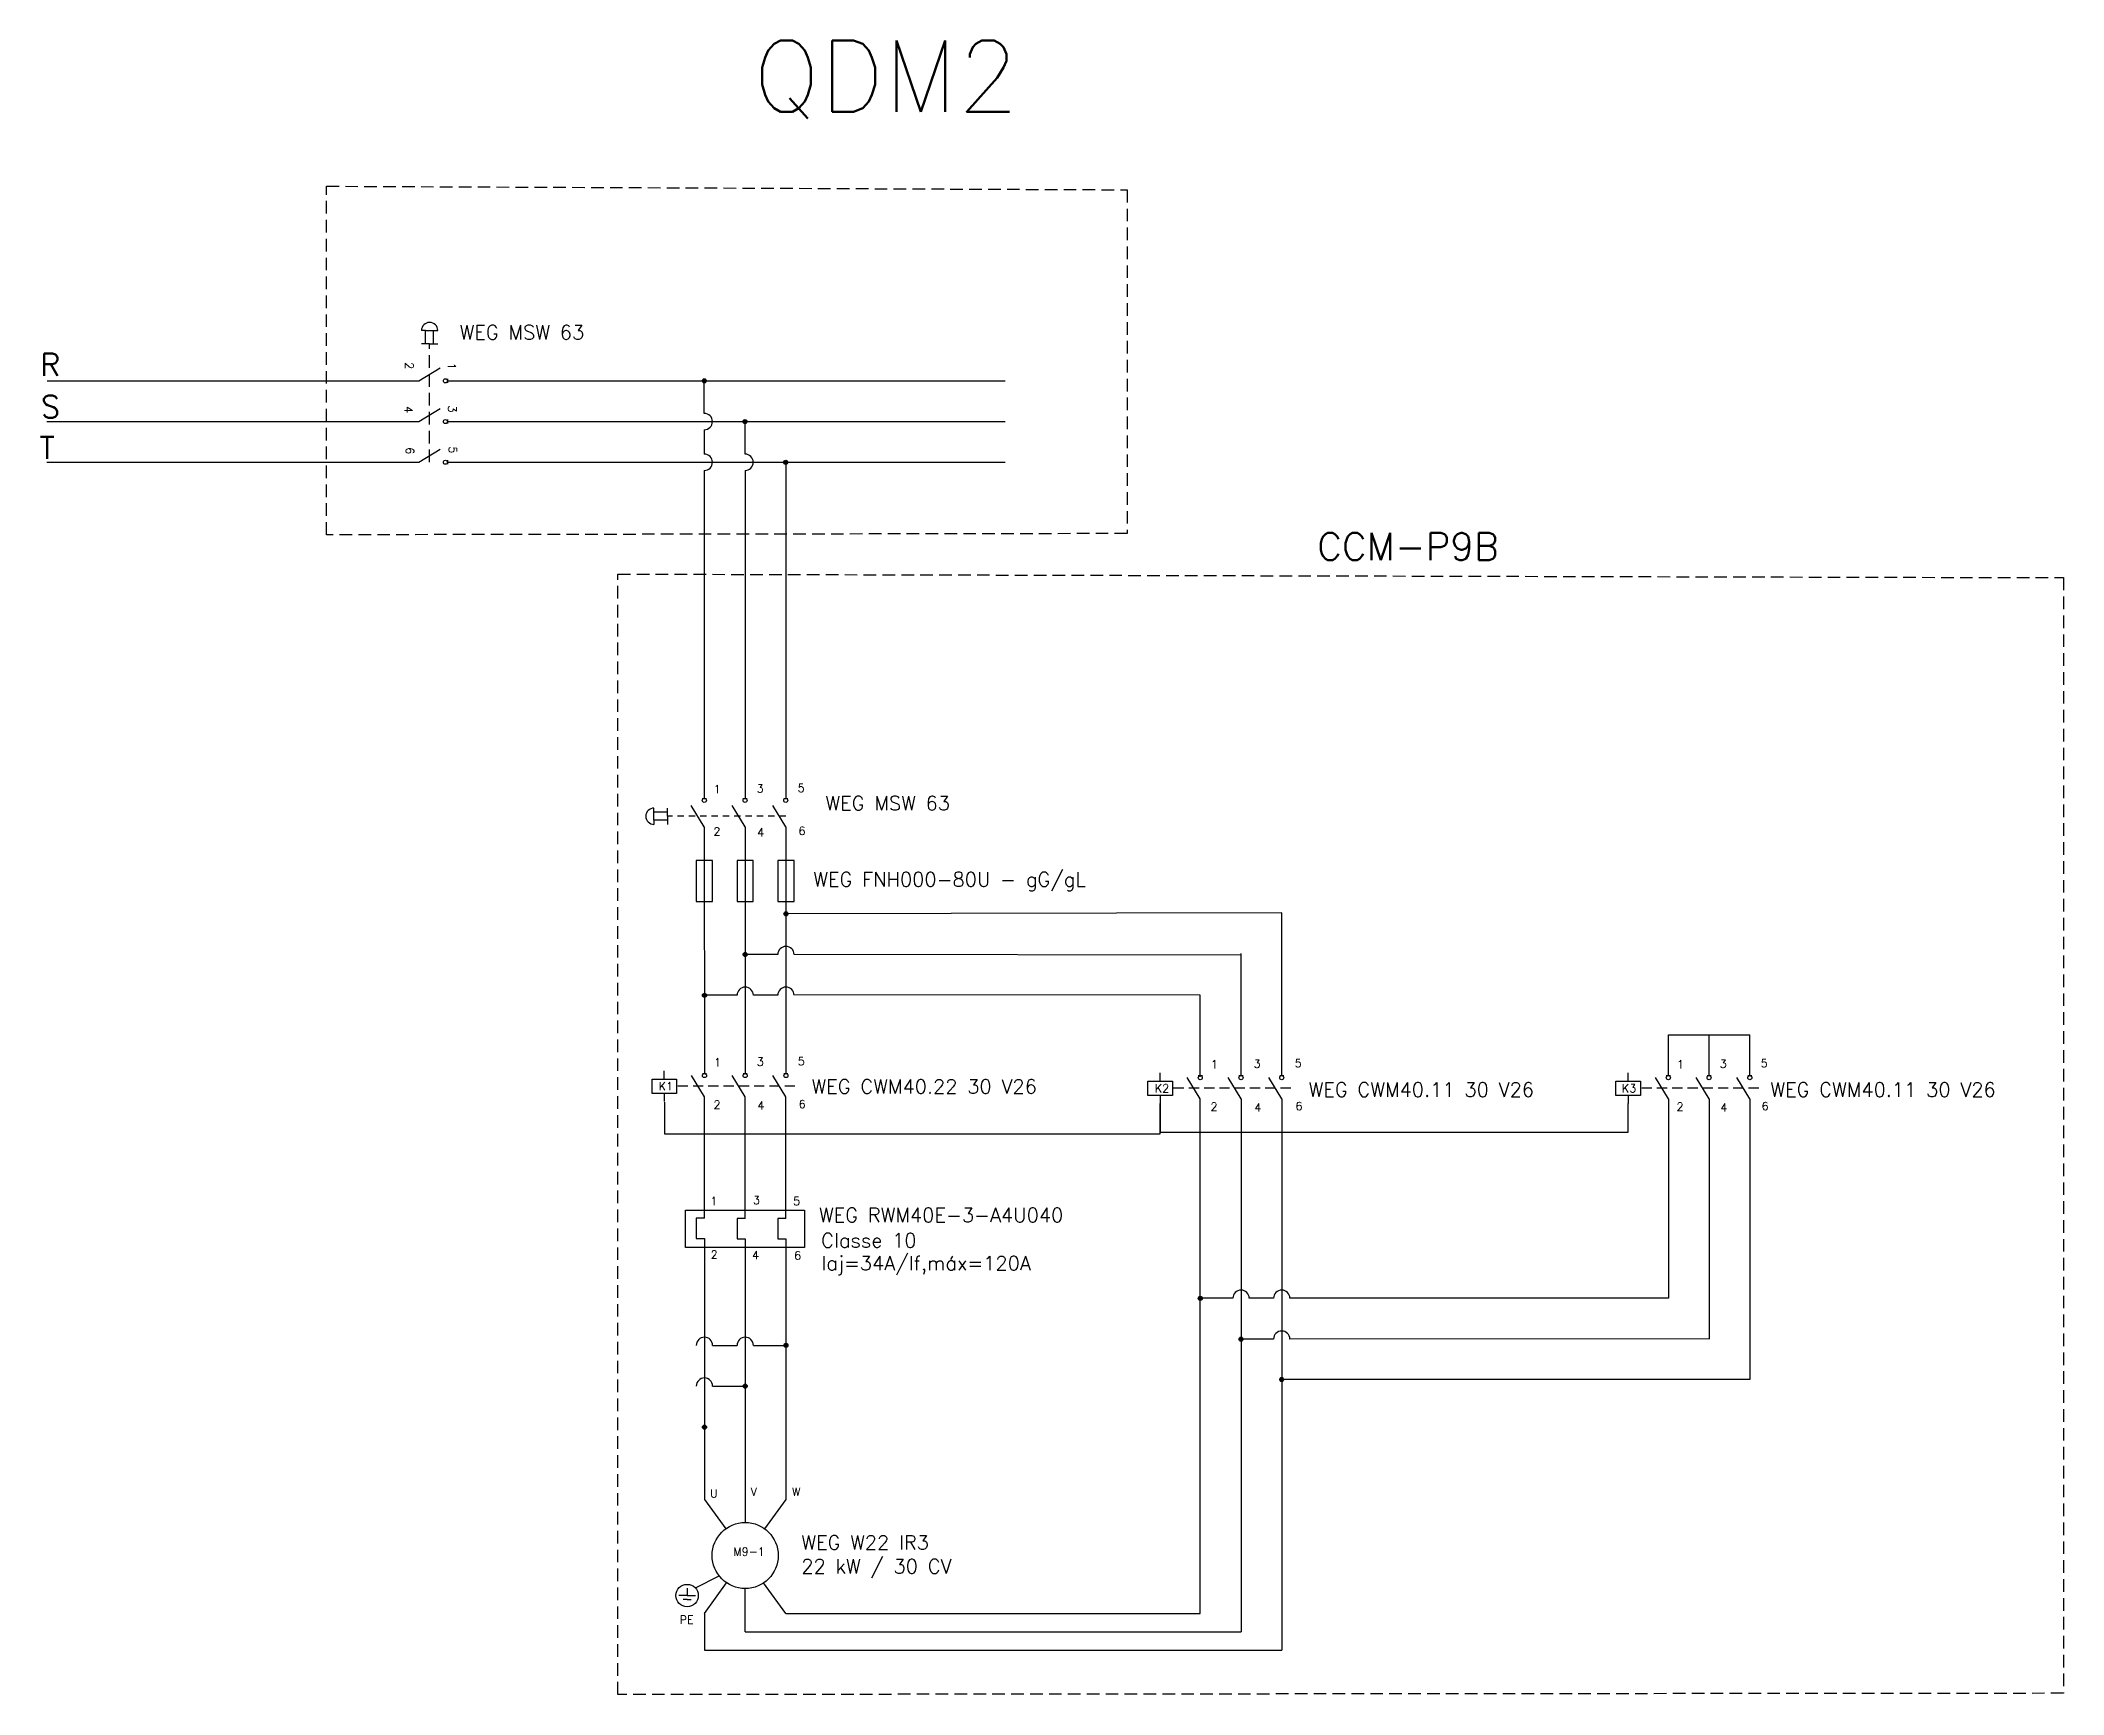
# Model space of a CAD drawing. Extents: x -259 to 641, y -96 to 322.
# Drawn here: x -107.71 to -67.58, y 113.39 to 146.22 of the extents above; entities that cross this region are included whole.
import ezdxf

# ---------------------------------------------------------------- set-up
doc = ezdxf.new("R2010")
doc.units = 0
doc.header["$MEASUREMENT"] = 0
doc.linetypes.add('DASHED2', pattern=[0.375, 0.25, -0.125])
doc.linetypes.add('HIDDEN', pattern=[0.375, 0.25, -0.125])
for name, color, linetype in [('_COTAS', 4, 'Continuous'), ('ELET_TRIFILAR_TEXTO', 4, 'Continuous'), ('Eletrocalha', 7, 'Continuous')]:
    doc.layers.add(name, color=color, linetype=linetype)
doc.layers.add('ELET_TRIFILAR_DESENHO', color=5, linetype='Continuous', plot=False)
doc.styles.add('ROMANS', font='romans')

msp = doc.modelspace()

# ---------------------------------------------------------------- texts
at = {"layer": 'ELET_TRIFILAR_TEXTO', "style": 'ROMANS'}
for s, height, p in [('QDM2', 1.4139, (-93.583, 144.803)), ('WEG MSW 63', 0.2828, (-99.401, 140.284)), ('CCM-P9B', 0.5457, (-82.388, 135.902)), ('WEG MSW 63      ', 0.28277, (-92.144, 130.94)), ('WEG FNH000-80U - gG/gL  ', 0.28277, (-92.385, 129.427)), ('WEG CWM40.22 30 V26', 0.28277, (-92.42, 125.317)), ('WEG CWM40.11 30 V26', 0.28277, (-82.559, 125.256)), ('WEG CWM40.11 30 V26', 0.28277, (-73.399, 125.256)), ('WEG RWM40E-3-A4U040    ', 0.28277, (-92.272, 122.765)), ('Iaj=34A/If,máx=120A ', 0.28277, (-92.225, 121.811)), ('WEG W22 IR3', 0.28277, (-92.622, 116.267)), ('22 kW / 30 CV', 0.28277, (-92.622, 115.796))]:
    msp.add_text(s, height=height, dxfattribs=at).set_placement(p)
at = {"layer": 'ELET_TRIFILAR_TEXTO', "linetype": 'Continuous', "attachment_point": 1, "style": 'ROMANS'}
for s, width, heights, insert, char_height in [('R', 0.45782, [0.385], (-107.72, 140.004), 0.441), ('S', 0.45782, [0.385], (-107.705, 139.17), 0.441), ('T', 0.45782, [0.385], (-107.734, 138.353), 0.441), ('K1', 0.45782, [0.385], (-95.452, 125.544), 0.1616), ('K2', 0.45782, [0.385], (-85.608, 125.503), 0.1616), ('K3', 0.45782, [0.385], (-76.343, 125.503), 0.1616), ('U', 0.45782, [0.385], (-94.434, 117.461), 0.162), ('V', 0.45782, [0.385], (-93.626, 117.495), 0.162), ('W', 0.45782, [0.385], (-92.807, 117.495), 0.162), ('M9-1', 0.51858, [0.563], (-93.97, 116.308), 0.1616), ('PE', 0.45782, [0.385], (-95.036, 114.957), 0.1616)]:
    msp.add_mtext_dynamic_manual_height_columns(s, width=width, gutter_width=2.793, heights=heights, dxfattribs=dict(at, insert=insert, char_height=char_height))
at = {"layer": 'ELET_TRIFILAR_TEXTO', "linetype": 'Continuous', "insert": (-92.228, 122.545), "char_height": 0.28277, "width": 5.65415, "attachment_point": 1, "style": 'ROMANS'}
msp.add_mtext('Classe 10     ', dxfattribs=at)

# ---------------------------------------------------------------- blocks, each defined once
blk = doc.blocks.new('Nome - Contatos')
at = {"layer": 'ELET_TRIFILAR_TEXTO', "linetype": 'Continuous', "char_height": 0.2, "attachment_point": 1, "style": 'ROMANS'}
for s, insert in [('3', (143.513, 124.19)), ('5', (144.518, 124.204)), ('1', (142.46, 124.177)), ('2', (142.451, 123.136)), ('4', (143.528, 123.114)), ('6', (144.54, 123.15))]:
    blk.add_mtext_dynamic_manual_height_columns(s, width=0.31166, gutter_width=1.901, heights=[0.262], dxfattribs=dict(at, insert=insert))
blk = doc.blocks.new('Fusíveis')
at = {"layer": 'ELET_TRIFILAR_DESENHO', "linetype": 'Continuous'}
for p, q in [((143.684, 121.383), (143.484, 121.383)), ((143.484, 121.383), (143.484, 120.383)), ((143.884, 121.383), (143.684, 121.383)), ((143.884, 120.383), (143.884, 121.383)), ((144.684, 121.383), (144.484, 121.383)), ((144.484, 121.383), (144.484, 120.383)), ((144.884, 121.383), (144.684, 121.383)), ((144.884, 120.383), (144.884, 121.383)), ((145.684, 121.383), (145.484, 121.383)), ((145.484, 121.383), (145.484, 120.383)), ((145.884, 121.383), (145.684, 121.383)), ((145.884, 120.383), (145.884, 121.383)), ((143.484, 120.383), (143.884, 120.383)), ((144.484, 120.383), (144.884, 120.383)), ((145.484, 120.383), (145.884, 120.383))]:
    blk.add_line(p, q, dxfattribs=at)
blk = doc.blocks.new('Contator')
at = {"layer": 'ELET_TRIFILAR_DESENHO', "linetype": 'Continuous'}
for p, q in [((150.054, 111.998), (150.054, 112.198)), ((151.04, 111.562), (150.721, 112.083)), ((150.99, 112.133), (151.091, 112.133)), ((152.04, 111.562), (151.721, 112.083)), ((151.99, 112.133), (152.091, 112.133)), ((153.04, 111.562), (152.721, 112.083)), ((152.99, 112.133), (153.091, 112.133)), ((150.054, 111.646), (150.054, 111.446))]:
    blk.add_line(p, q, dxfattribs=at)
at = {"layer": 'ELET_TRIFILAR_DESENHO', "linetype": 'DASHED2'}
blk.add_line((153.26, 111.822), (150.354, 111.822), dxfattribs=at)
at = {"layer": 'ELET_TRIFILAR_DESENHO', "linetype": 'Continuous'}
blk.add_lwpolyline([(149.754, 111.998), (150.354, 111.998), (150.354, 111.646), (149.754, 111.646)], close=True, dxfattribs=at)
for centre in [(151.04, 112.083), (152.04, 112.083), (153.04, 112.083)]:
    blk.add_circle(centre, 0.05, dxfattribs=at)
blk = doc.blocks.new('Rele Termico')
at = {"layer": 'ELET_TRIFILAR_DESENHO', "linetype": 'Continuous'}
for p, q in [((151.04, 108.823), (150.84, 108.823)), ((150.84, 108.823), (150.84, 108.323)), ((152.04, 108.811), (151.84, 108.811)), ((151.84, 108.811), (151.84, 108.311)), ((153.04, 108.811), (152.84, 108.811)), ((152.84, 108.811), (152.84, 108.311)), ((150.84, 108.323), (151.04, 108.323)), ((151.84, 108.311), (152.04, 108.311)), ((152.84, 108.311), (153.04, 108.311))]:
    blk.add_line(p, q, dxfattribs=at)
blk.add_lwpolyline([(150.573, 109.022), (153.495, 109.022), (153.495, 108.102), (150.573, 108.102)], close=True, dxfattribs=at)
blk = doc.blocks.new('Nome - Termico')
at = {"layer": 'ELET_TRIFILAR_TEXTO', "linetype": 'Continuous', "char_height": 0.2, "attachment_point": 1, "style": 'ROMANS'}
for s, insert in [('1', (149.774, 110.74)), ('3', (150.822, 110.762)), ('5', (151.809, 110.74)), ('2', (149.782, 109.425)), ('4', (150.799, 109.41)), ('6', (151.832, 109.402))]:
    blk.add_mtext_dynamic_manual_height_columns(s, width=0.31166, gutter_width=1.901, heights=[0.262], dxfattribs=dict(at, insert=insert))

# ---------------------------------------------------------------- hatches: boundary and pattern name
at = {"layer": 'ELET_TRIFILAR_DESENHO', "linetype": 'Continuous'}
h = msp.add_hatch(color=256, dxfattribs=at)
h.dxf.hatch_style = 1
h.paths.add_polyline_path([(-94.506, 139.462, 1), (-94.586, 139.462, 1)])
h = msp.add_hatch(color=256, dxfattribs=at)
h.dxf.hatch_style = 1
h.paths.add_polyline_path([(-93.698, 138.654, 1), (-93.778, 138.654, 1)])
h = msp.add_hatch(color=256, dxfattribs=at)
h.dxf.hatch_style = 1
h.paths.add_polyline_path([(-92.971, 137.846), (-92.89, 137.846, 1)])
h.paths.add_polyline_path([(-92.93, 137.846), (-92.93, 137.806, 0.414214), (-92.89, 137.846)])
h.paths.add_polyline_path([(-92.93, 137.806), (-92.93, 137.846), (-92.971, 137.846, 0.414214)])
h = msp.add_hatch(color=256, dxfattribs=at)
h.dxf.hatch_style = 1
h.paths.add_polyline_path([(-92.887, 128.885, 1), (-92.967, 128.885, 1)])
h = msp.add_hatch(color=256, dxfattribs=at)
h.dxf.hatch_style = 1
h.paths.add_polyline_path([(-93.695, 128.077, 1), (-93.775, 128.077, 1)])
h = msp.add_hatch(color=256, dxfattribs=at)
h.dxf.hatch_style = 1
h.paths.add_polyline_path([(-94.502, 127.269, 1), (-94.583, 127.269, 1)])
h = msp.add_hatch(color=256, dxfattribs=at)
h.dxf.hatch_style = 1
h.paths.add_polyline_path([(-84.667, 121.255, 1), (-84.747, 121.255, 1)])
h = msp.add_hatch(color=256, dxfattribs=at)
h.dxf.hatch_style = 1
h.paths.add_polyline_path([(-83.859, 120.444, 1), (-83.939, 120.444, 1)])
h = msp.add_hatch(color=256, dxfattribs=at)
h.dxf.hatch_style = 1
h.paths.add_polyline_path([(-92.967, 120.32, -1), (-92.887, 120.32, -1)])
h = msp.add_hatch(color=256, dxfattribs=at)
h.dxf.hatch_style = 1
h.paths.add_polyline_path([(-83.051, 119.643, 1), (-83.132, 119.643, 1)])
h = msp.add_hatch(color=256, dxfattribs=at)
h.dxf.hatch_style = 1
h.paths.add_polyline_path([(-93.695, 119.512, 1), (-93.775, 119.512, 1)])
h = msp.add_hatch(color=256, dxfattribs=at)
h.dxf.hatch_style = 1
h.paths.add_polyline_path([(-94.502, 118.697, 1), (-94.583, 118.697, 1)])

# ---------------------------------------------------------------- linework, layer by layer
at = {"layer": 'ELET_TRIFILAR_DESENHO', "color": 6, "linetype": 'Continuous'}
for p, q in [((-100.076, 140.46), (-100.157, 140.46)), ((-100.076, 140.194), (-100.076, 140.46)), ((-100.076, 140.46), (-99.915, 140.46)), ((-99.915, 140.194), (-99.915, 140.46)), ((-99.915, 140.46), (-99.834, 140.46)), ((-95.544, 130.903), (-95.544, 130.983)), ((-95.278, 130.903), (-95.544, 130.903)), ((-95.544, 130.741), (-95.544, 130.903)), ((-95.278, 130.822), (-95.278, 130.983)), ((-95.278, 130.741), (-95.544, 130.741)), ((-95.544, 130.741), (-95.544, 130.66)), ((-95.278, 130.822), (-95.278, 130.66))]:
    msp.add_line(p, q, dxfattribs=at)
at = {"layer": 'ELET_TRIFILAR_DESENHO', "linetype": 'Continuous'}
for p, q in [((-99.996, 140.194), (-100.157, 140.194)), ((-99.996, 140.194), (-99.834, 140.194)), ((-100.206, 139.462), (-99.785, 139.72)), ((-107.581, 139.462), (-100.206, 139.462)), ((-99.642, 139.502), (-99.642, 139.421)), ((-99.642, 139.462), (-88.576, 139.462)), ((-94.546, 138.815), (-94.546, 139.462)), ((-100.206, 138.654), (-99.785, 138.912)), ((-107.588, 138.654), (-100.206, 138.654)), ((-99.642, 138.695), (-99.642, 138.613)), ((-99.642, 138.654), (-88.576, 138.654)), ((-94.546, 138.492), (-94.546, 138.008)), ((-93.738, 138.008), (-93.738, 138.654)), ((-100.206, 137.846), (-99.785, 138.104)), ((-107.588, 137.846), (-100.206, 137.846)), ((-99.642, 137.887), (-99.642, 137.805)), ((-99.642, 137.846), (-88.576, 137.846)), ((-94.546, 137.684), (-94.546, 135.199)), ((-93.738, 137.684), (-93.738, 135.177)), ((-92.93, 137.846), (-92.93, 135.199)), ((-94.546, 135.199), (-94.546, 131.175)), ((-93.738, 135.177), (-93.738, 131.175)), ((-92.93, 135.199), (-92.93, 131.175)), ((-94.546, 130.612), (-94.804, 131.032)), ((-94.587, 131.175), (-94.505, 131.175)), ((-93.738, 130.612), (-93.996, 131.032)), ((-93.779, 131.175), (-93.697, 131.175)), ((-92.93, 130.612), (-93.188, 131.032)), ((-92.971, 131.175), (-92.889, 131.175)), ((-94.546, 130.612), (-94.543, 125.714)), ((-93.738, 130.612), (-93.735, 125.714)), ((-92.93, 130.612), (-92.927, 125.714)), ((-93.735, 122.841), (-93.735, 125.253)), ((-92.927, 122.841), (-92.927, 125.253)), ((-94.543, 122.442), (-94.543, 118.207)), ((-93.735, 122.432), (-93.735, 117.75)), ((-92.927, 122.432), (-92.927, 118.207)), ((-94.543, 118.207), (-94.543, 117.264)), ((-92.927, 118.207), (-92.927, 117.264)), ((-93.735, 117.75), (-93.735, 116.806)), ((-94.543, 117.264), (-94.12, 116.681)), ((-92.927, 117.264), (-93.35, 116.681)), ((-94.724, 115.506), (-94.253, 115.748)), ((-94.543, 114.998), (-94.105, 115.609)), ((-92.927, 114.998), (-93.37, 115.606)), ((-94.887, 115.356), (-95.049, 115.356)), ((-94.887, 115.28), (-94.968, 115.28)), ((-94.887, 115.5), (-94.887, 115.356)), ((-94.887, 115.356), (-94.724, 115.356)), ((-94.887, 115.28), (-94.806, 115.28)), ((-93.735, 114.634), (-93.734, 115.495))]:
    msp.add_line(p, q, dxfattribs=at)
at = {"layer": 'ELET_TRIFILAR_DESENHO', "color": 6, "linetype": 'DASHED2'}
msp.add_line((-99.996, 137.846), (-99.996, 140.194), dxfattribs=at)
at = {"layer": 'ELET_TRIFILAR_DESENHO', "color": 6, "linetype": 'DASHED2', "ltscale": 0.5}
msp.add_line((-92.93, 130.822), (-95.278, 130.822), dxfattribs=at)
at = {"layer": 'ELET_TRIFILAR_DESENHO', "linetype": 'HIDDEN'}
for points in [[(-102.041, 143.324), (-86.157, 143.253), (-86.157, 136.431), (-102.041, 136.406)], [(-96.261, 135.627), (-67.583, 135.556), (-67.583, 113.416), (-96.261, 113.391)]]:
    msp.add_lwpolyline(points, close=True, dxfattribs=at)
at = {"layer": 'ELET_TRIFILAR_DESENHO', "linetype": 'Continuous'}
for points in [[(-83.091, 128.906), (-92.927, 128.885)], [(-83.091, 125.674), (-83.091, 128.906)], [(-93.089, 128.077), (-93.735, 128.077)], [(-83.899, 128.067), (-92.765, 128.077)], [(-83.899, 125.674), (-83.899, 128.098)], [(-93.897, 127.269), (-94.543, 127.269)], [(-93.089, 127.269), (-93.573, 127.269)], [(-84.707, 125.653), (-84.707, 127.269), (-92.766, 127.278)], [(-75.422, 125.674), (-75.422, 126.482), (-73.807, 126.482)], [(-74.615, 125.674), (-74.615, 126.482)], [(-73.807, 125.674), (-73.807, 126.482)], [(-94.543, 122.846), (-94.543, 125.253)], [(-92.927, 114.998), (-84.707, 114.998), (-84.707, 125.213)], [(-83.899, 125.213), (-83.899, 114.634)], [(-83.091, 125.213), (-83.091, 114.271)], [(-75.422, 125.213), (-75.422, 121.255)], [(-74.615, 125.213), (-74.615, 120.444)], [(-73.807, 125.213), (-73.807, 119.643)], [(-84.061, 121.255), (-84.707, 121.255)], [(-83.253, 121.255), (-83.737, 121.255)], [(-75.422, 121.255), (-82.93, 121.255)], [(-83.253, 120.444), (-83.899, 120.444)], [(-74.615, 120.453), (-82.93, 120.444)], [(-94.381, 120.32), (-93.897, 120.32)], [(-93.573, 120.32), (-92.927, 120.32)], [(-73.807, 119.643), (-83.091, 119.643)], [(-94.381, 119.512), (-93.735, 119.512)], [(-94.543, 114.998), (-94.543, 114.271), (-83.091, 114.272)], [(-93.735, 114.634), (-83.899, 114.634)]]:
    msp.add_lwpolyline(points, dxfattribs=at)
for centre, radius in [((-99.682, 139.462), 0.0404), ((-94.546, 139.462), 0.0404), ((-99.682, 138.654), 0.0404), ((-93.738, 138.654), 0.0404), ((-99.682, 137.846), 0.0404), ((-92.93, 137.846), 0.0404), ((-94.546, 131.135), 0.0404), ((-93.738, 131.135), 0.0404), ((-92.93, 131.135), 0.0404), ((-92.927, 128.885), 0.0404), ((-93.735, 128.077), 0.0404), ((-94.543, 127.269), 0.0404), ((-84.707, 121.255), 0.0404), ((-83.899, 120.444), 0.0404), ((-92.927, 120.32), 0.0404), ((-83.091, 119.643), 0.0404), ((-93.735, 119.512), 0.0404), ((-94.543, 118.697), 0.0404), ((-93.735, 116.151), 0.656), ((-94.887, 115.356), 0.222)]:
    msp.add_circle(centre, radius, dxfattribs=at)
at = {"layer": 'ELET_TRIFILAR_DESENHO', "color": 6, "linetype": 'Continuous'}
for centre, start, end in [((-99.996, 140.46), 0, 180), ((-95.544, 130.822), 90, 270)]:
    msp.add_arc(centre, 0.162, start, end, dxfattribs=at)
at = {"layer": 'ELET_TRIFILAR_DESENHO', "linetype": 'Continuous'}
for centre, start, end in [((-94.546, 138.654), 270, 90), ((-94.546, 137.846), 270, 90), ((-93.738, 137.846), 270, 90), ((-92.927, 128.077), 0, 180), ((-93.735, 127.269), 0, 180), ((-92.927, 127.269), 0, 180), ((-83.899, 121.255), 0, 180), ((-83.091, 121.255), 0, 180), ((-94.543, 120.32), 0, 180), ((-93.735, 120.32), 0, 180), ((-83.091, 120.444), 0, 180), ((-94.543, 119.512), 0, 180)]:
    msp.add_arc(centre, 0.162, start, end, dxfattribs=at)
at = {"layer": 'Eletrocalha', "color": 6}
for points in [[(-95.333, 125.146), (-95.333, 124.522), (-85.506, 124.517), (-85.503, 125.121)], [(-85.503, 125.12), (-85.503, 124.554), (-76.221, 124.549), (-76.219, 125.12)]]:
    msp.add_lwpolyline(points, dxfattribs=at)

# ---------------------------------------------------------------- block references
at = {"layer": '_COTAS', "linetype": 'Continuous', "xscale": 0.8079180569963671, "yscale": 0.8079180569963671, "zscale": 0.8079180569963671, "rotation": 270}
msp.add_blockref('Nome - Contatos', (-199.8, 254.92), dxfattribs=at)
at = {"layer": '_COTAS', "linetype": 'Continuous', "xscale": 0.8079180569963671, "yscale": 0.8079180569963671, "zscale": 0.8079180569963671}
for name, p in [('Nome - Contatos', (-209.454, 31.116)), ('Nome - Contatos', (-209.451, 25.695)), ('Nome - Contatos', (-199.594, 25.655)), ('Nome - Contatos', (-190.349, 25.655)), ('Nome - Termico', (-215.432, 33.797))]:
    msp.add_blockref(name, p, dxfattribs=at)
at = {"layer": 'ELET_TRIFILAR_DESENHO', "linetype": 'Continuous', "xscale": 0.8079180569963671, "yscale": 0.8079180569963671, "zscale": 0.8079180569963671}
for name, p in [('Fusíveis', (-210.628, 31.873)), ('Contator', (-216.571, 35.12)), ('Contator', (-206.735, 35.08)), ('Contator', (-197.45, 35.08)), ('Rele Termico', (-216.571, 34.926))]:
    msp.add_blockref(name, p, dxfattribs=at)

msp.set_redraw_order([(e.dxf.handle, doc.entitydb.next_handle()) for e in msp.query("TEXT MTEXT ATTDEF DIMENSION ARC_DIMENSION")])  # texts and dimensions are drawn at this point

doc.saveas('drawing.dxf')
